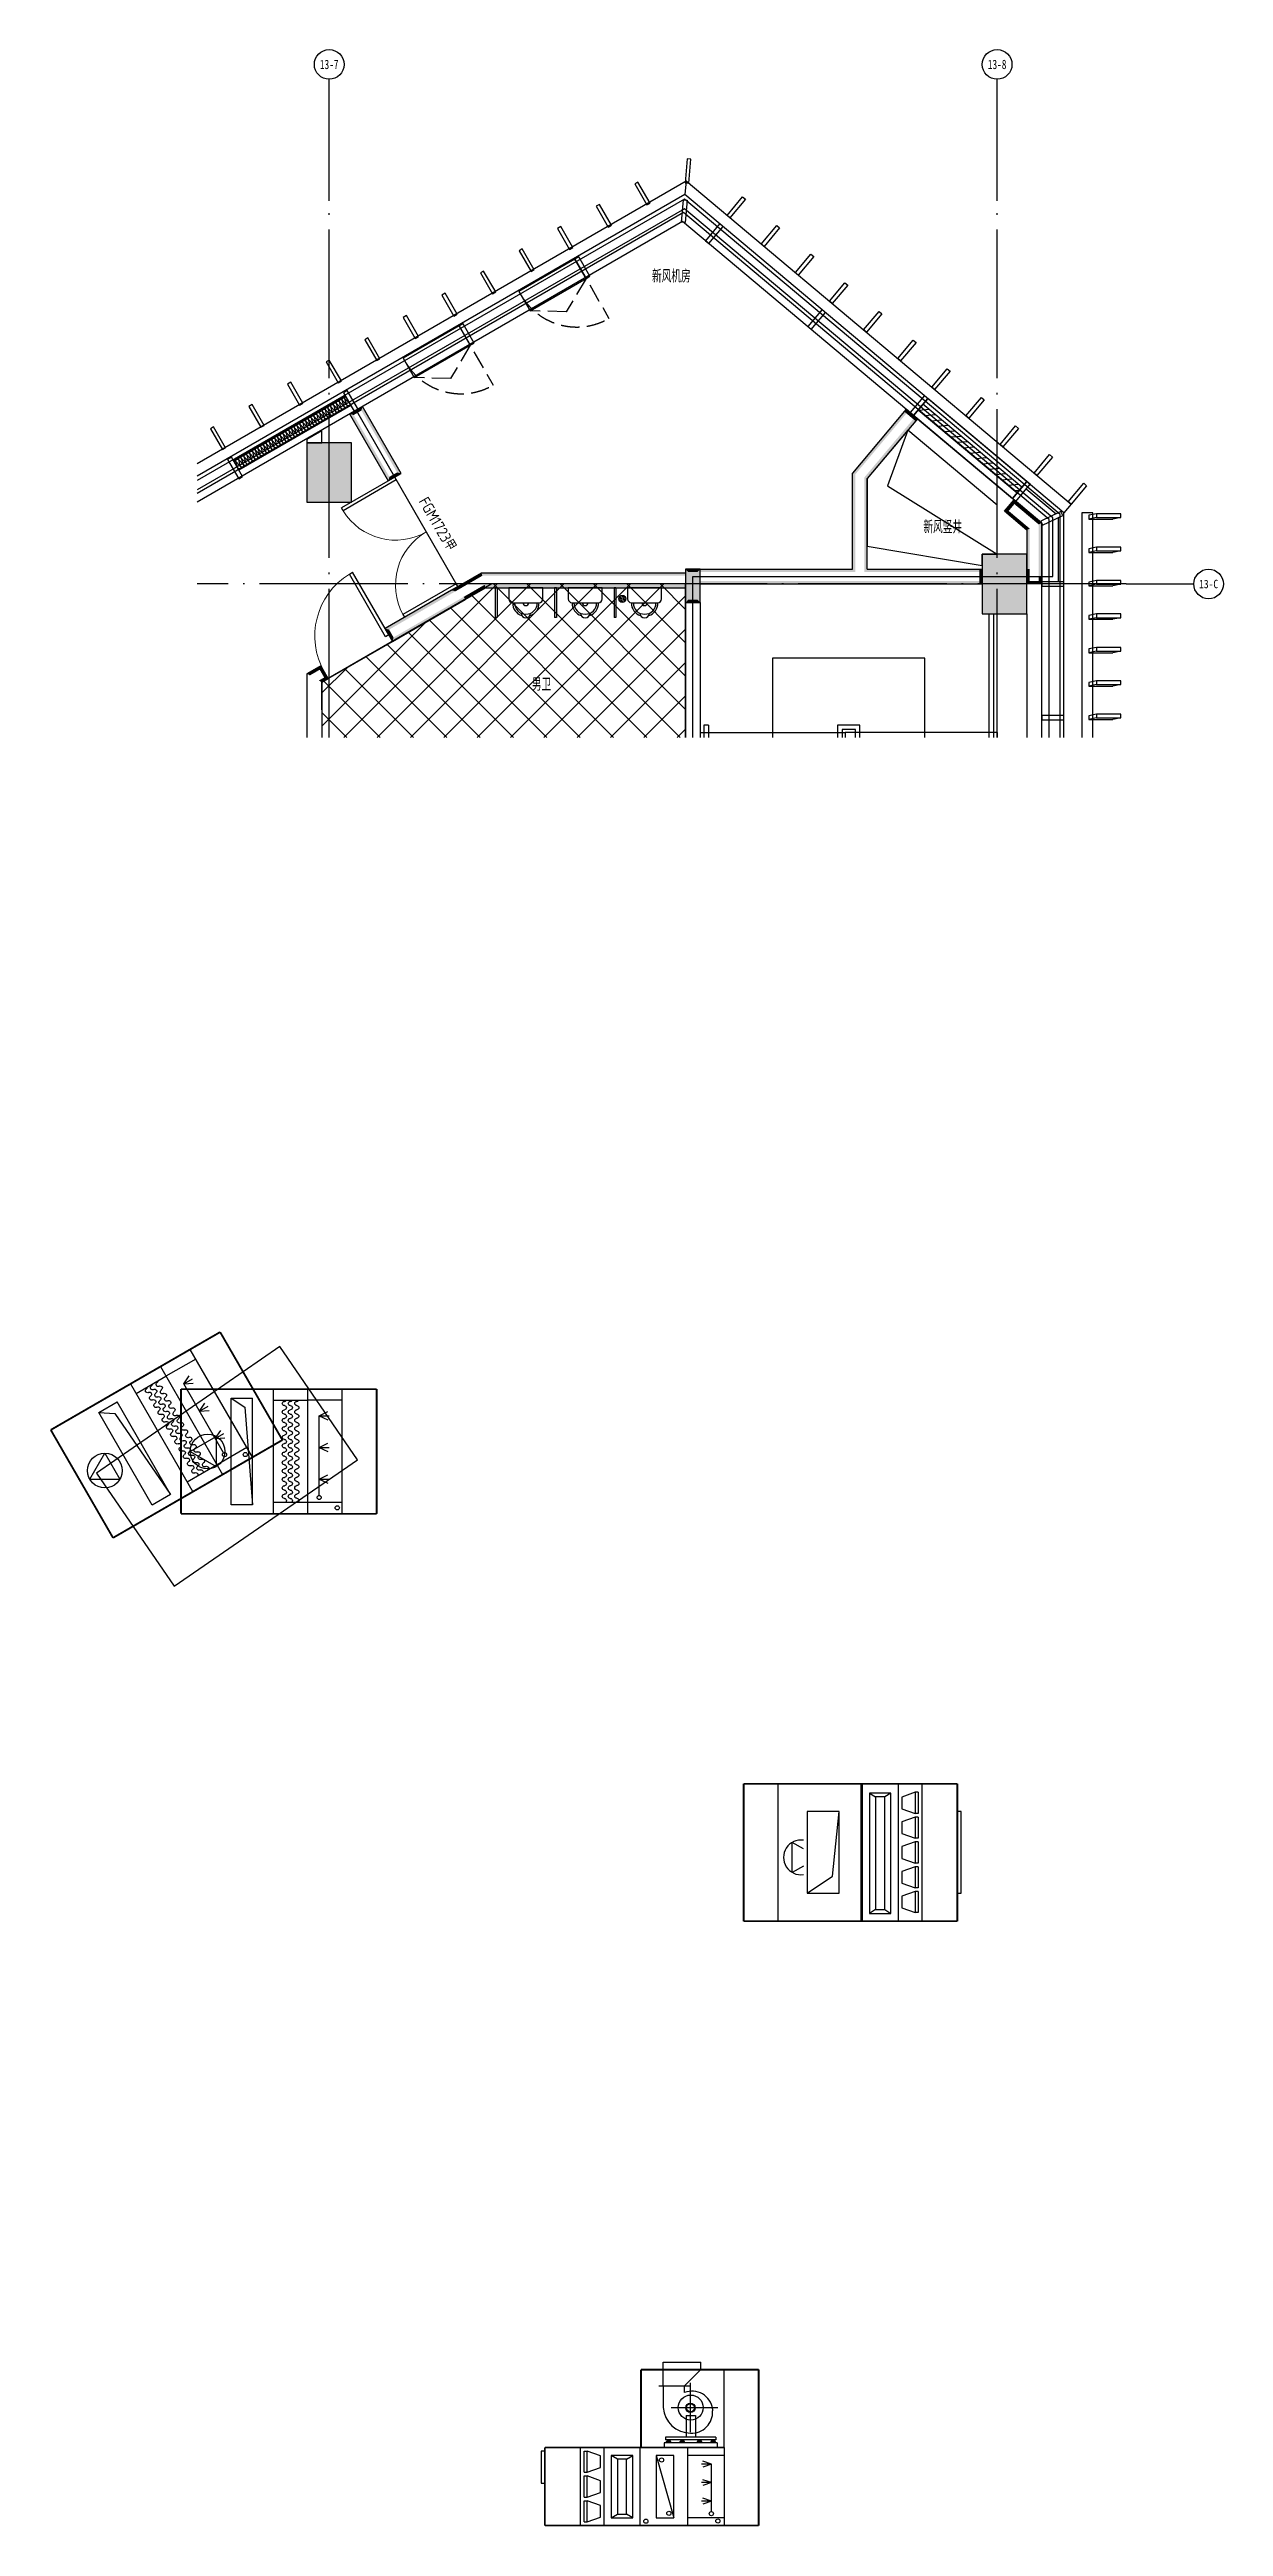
# Model space of a CAD drawing. Extents: x -777745 to 647905, y -207485 to 303235.
# Drawn here: x -269235 to -253417, y 131209 to 164563 of the extents above; entities that cross this region are included whole.
import ezdxf
from ezdxf.enums import TextEntityAlignment as Align

# ---------------------------------------------------------------- set-up
doc = ezdxf.new("R2010")
doc.units = 0
doc.header["$LTSCALE"] = 1000
doc.linetypes.add('13#楼幕墙$0$DASH', pattern=[0.35, 0.25, -0.1])
doc.linetypes.add('DOTE', pattern=[2.42, 2, -0.2, 0.02, -0.2])
doc.layers.get('0').update_dxf_attribs({"linetype": 'CONTINUOUS'})
doc.layers.get('Defpoints').update_dxf_attribs({"linetype": 'CONTINUOUS'})
for name, color, linetype in [('00-防烟分区', 4, 'CONTINUOUS'), ('01-标注_轴线坐标', 132, 'CONTINUOUS'), ('02-TEXT_标注', 130, 'CONTINUOUS'), ('02-TEXT_轴号', 7, 'CONTINUOUS'), ('13#楼幕墙$0$A-C_幕墙龙骨', 133, 'CONTINUOUS'), ('13#楼幕墙$0$A-C_玻璃幕墙', 140, 'CONTINUOUS'), ('13#楼幕墙$0$A-C_窗', 140, 'CONTINUOUS'), ('13#楼幕墙$0$A-TECH_结构', 21, 'CONTINUOUS'), ('13#楼幕墙$0$A-金属背板', 30, 'CONTINUOUS'), ('13#楼幕墙$0$D-铝板', 181, 'CONTINUOUS'), ('A-C_门', 150, 'CONTINUOUS'), ('A-E_栏杆', 232, 'CONTINUOUS'), ('A-E_电梯', 171, 'CONTINUOUS'), ('A-I_卫-洁具', 241, 'CONTINUOUS'), ('A-I_卫-隔断', 214, 'CONTINUOUS'), ('A-TECH_水', 3, 'CONTINUOUS'), ('A-TECH_结构', 21, 'CONTINUOUS'), ('A_AXIS-轴线', 36, 'DOTE'), ('A_STR-砌块墙', 121, 'CONTINUOUS'), ('A_STR-砼柱', 51, 'CONTINUOUS'), ('ACS_100', 2, 'CONTINUOUS'), ('ACS_KT_FM', 3, 'CONTINUOUS'), ('ACS_SFG_FM', 3, 'CONTINUOUS'), ('ACS_空调机组', 2, 'CONTINUOUS'), ('AXIS_TEXT', 7, 'CONTINUOUS'), ('DIM_SYMB', 3, 'CONTINUOUS'), ('DOOR_FIRE', 220, 'CONTINUOUS'), ('DOOR_FIRE_TEXT', 7, 'CONTINUOUS'), ('PUB_HATCH', 8, 'CONTINUOUS'), ('PUB_WALL', 9, 'CONTINUOUS')]:
    doc.layers.add(name, color=color, linetype=linetype)
doc.layers.add('000套内', color=226, linetype='CONTINUOUS', lineweight=30, plot=False)
doc.layers.add('04-不打印_辅助线', color=165, linetype='CONTINUOUS', plot=False)
doc.styles.add('_TCH_AXIS', font='STXIHEI.TTF', dxfattribs={"width": 0.75})
doc.styles.add('COMPLEX', font='COMPLEX')
doc.styles.get("Standard").update_dxf_attribs({"font": 'ros.shx', "width": 0.8, "bigfont": 'jd.shx'})
doc.styles.add('图框-A1$0$Standard', font='gbenor.shx', dxfattribs={"bigfont": 'gbcbig.shx'})

msp = doc.modelspace()

# ---------------------------------------------------------------- texts
at = {"layer": '02-TEXT_标注', "width": 0.75}
for s, p in [('新风机房', (-261117.1, 161424.3)), ('新风竖井', (-257460.6, 158047.5)), ('男卫', (-262736, 155927.9))]:
    msp.add_text(s, height=173.64, dxfattribs=at).set_placement(p)
at = {"layer": 'DOOR_FIRE_TEXT', "style": '图框-A1$0$Standard'}
for s, p in [('FGM1723', (-264267.3, 158480.1)), ('甲', (-263935.8, 157913.8))]:
    msp.add_text(s, height=150, rotation=300, dxfattribs=at).set_placement(p)

# ---------------------------------------------------------------- blocks, each defined once
blk = doc.blocks.new('jrg')
for centre, radius, start, end in [((-1.87, 0), 0.375, 0, 180), ((-1.12, 0), 0.375, 180, 0), ((-0.37, 0), 0.375, 0, 180), ((0.39, 0.02), 0.393, 182.6822, 357.3178), ((1.16, 0), 0.375, 0, 180), ((1.92, 0.01), 0.38, 180.8965, 359.1035)]:
    blk.add_arc(centre, radius, start, end)
blk = doc.blocks.new('A$C51CF7566')
at = {"layer": 'ACS_KT_FM', "color": 8}
for centre, end in [((1392, -137), 332.1155), ((1472, -137), 332.1155), ((1560, -136), 329.5438)]:
    blk.add_arc(centre, 28.1, 270, end, dxfattribs=at)
at = {"layer": 'ACS_空调机组', "color": 2}
for p, q in [((1240, 0), (1240, -1678)), ((1705, 0), (1705, -1678)), ((2170, -1678), (2170, 0)), ((2635, 0), (2635, -1678))]:
    blk.add_line(p, q, dxfattribs=at)
at = {"layer": 'ACS_空调机组', "color": 8}
for p, q in [((676, -1558), (676, -120)), ((676, -120), (962, -120)), ((676, -120), (858, -242)), ((858, -242), (962, -1558)), ((962, -1558), (962, -120)), ((1240, -150), (1705, -150)), ((2170, -150), (1705, -150)), ((1861, -358), (1978, -301)), ((124, -839), (475, -637)), ((475, -637), (475, -1041)), ((1861, -358), (1978, -415)), ((1861, -358), (1996, -358)), ((1861, -1430), (1861, -358)), ((124, -839), (475, -1041)), ((1861, -784), (1978, -727)), ((1861, -784), (1978, -841)), ((1861, -784), (1996, -784)), ((1861, -1210), (1978, -1153)), ((1861, -1210), (1996, -1210)), ((1861, -1210), (1978, -1267)), ((962, -1558), (676, -1558)), ((1705, -1528), (1240, -1528)), ((2170, -1528), (1705, -1528))]:
    blk.add_line(p, q, dxfattribs=at)
at = {"layer": 'ACS_空调机组', "color": 2, "const_width": 25}
for points in [[(0, -1678), (0, 0)], [(0, 0), (2635, 0)], [(2635, -1678), (2635, 0)], [(2635, -1678), (0, -1678)]]:
    blk.add_lwpolyline(points, dxfattribs=at)
at = {"layer": 'ACS_空调机组', "color": 8}
for centre, radius in [((358, -839), 234), ((1861, -1459), 28.4), ((2105, -1598), 28.4)]:
    blk.add_circle(centre, radius, dxfattribs=at)
at = {"layer": 'ACS_KT_FM', "color": 8, "xscale": -75, "yscale": 75, "zscale": 75, "rotation": 270}
for p in [(1392, -337), (1472, -337), (1560, -336), (1392, -678), (1472, -678), (1560, -677), (1392, -1019), (1472, -1019), (1560, -1018), (1392, -1360), (1472, -1360), (1560, -1358)]:
    blk.add_blockref('jrg', p, dxfattribs=at)
blk = doc.blocks.new('pm')
at = {"layer": 'ACS_100'}
for p, q in [((2415, 1850), (2415, 0)), ((0, 1475), (-50, 1475)), ((-50, 1475), (-50, 375)), ((-50, 375), (0, 375))]:
    blk.add_line(p, q, dxfattribs=at)
blk.add_lwpolyline([(0, 1850), (0, 0)], dxfattribs=at)
at = {"layer": 'ACS_空调机组', "color": 2}
for p, q in [((480, 0), (480, 1850)), ((480, 0), (480, 1850)), ((800, 0), (800, 1850)), ((1280, 1850), (1280, 0))]:
    blk.add_line(p, q, dxfattribs=at)
at = {"layer": 'ACS_空调机组', "color": 8}
for p, q in [((530, 1735), (568, 1735)), ((530, 1451), (530, 1735)), ((750, 1672), (568, 1735)), ((568, 1451), (568, 1735)), ((750, 1514), (750, 1672)), ((979, 1695), (895, 1745)), ((1185, 1745), (895, 1745)), ((895, 1745), (895, 125)), ((1101, 1695), (979, 1695)), ((979, 1695), (979, 175)), ((1101, 1695), (1185, 1745)), ((1101, 175), (1101, 1695)), ((1185, 125), (1185, 1745)), ((530, 1451), (568, 1451)), ((530, 1117), (530, 1401)), ((530, 1401), (568, 1401)), ((568, 1451), (750, 1514)), ((568, 1117), (568, 1401)), ((750, 1338), (568, 1401)), ((750, 1180), (750, 1338)), ((2025, 1475), (1684, 1246)), ((530, 1117), (568, 1117)), ((530, 1067), (568, 1067)), ((530, 783), (530, 1067)), ((568, 1117), (750, 1180)), ((750, 1004), (568, 1067)), ((568, 783), (568, 1067)), ((750, 846), (750, 1004)), ((1684, 1246), (1595, 375)), ((2075, 1108), (2224, 1194)), ((2224, 1194), (2224, 789)), ((530, 783), (568, 783)), ((530, 449), (530, 733)), ((530, 733), (568, 733)), ((568, 783), (750, 846)), ((568, 449), (568, 733)), ((750, 670), (568, 733)), ((750, 512), (750, 670)), ((2075, 875), (2224, 789)), ((530, 449), (568, 449)), ((530, 399), (568, 399)), ((530, 115), (530, 399)), ((568, 449), (750, 512)), ((750, 336), (568, 399)), ((568, 115), (568, 399)), ((750, 178), (750, 336)), ((530, 115), (568, 115)), ((568, 115), (750, 178)), ((895, 125), (979, 175)), ((895, 125), (1185, 125)), ((979, 175), (1101, 175)), ((1185, 125), (1101, 175))]:
    blk.add_line(p, q, dxfattribs=at)
at = {"layer": 'ACS_空调机组', "color": 2, "const_width": 25}
for points in [[(0, 0), (0, 1850)], [(0, 1850), (2880, 1850)], [(1295, 0), (1295, 1850)], [(2880, 0), (2880, 1850)], [(2880, 0), (0, 0)]]:
    blk.add_lwpolyline(points, dxfattribs=at)
at = {"layer": 'ACS_空调机组', "color": 8}
blk.add_lwpolyline([(2025, 375), (2025, 1475), (1595, 1475), (1595, 375)], close=True, dxfattribs=at)
blk.add_arc((2108, 991), 234, 261.9986, 98.0014, dxfattribs=at)
blk = doc.blocks.new('A-toilet-F2$0$A-toilet-F3$0$xb')
for p, q in [((-229, 152), (-229, 0)), ((-229, 0), (229, 0)), ((178, 203), (-178, 203)), ((229, 0), (229, 152))]:
    blk.add_line(p, q)
for centre, radius, start, end in [((-6, 210), 172, 106.6069, 182.1211), ((-6, 210), 146, 87.8789, 182.1211), ((0, 343), 63.5, 1.0707, 178.9293), ((6, 210), 146, 357.8789, 92.1211), ((6, 210), 172, 357.8789, 73.3931), ((-178, 152), 50.8, 90, 180), ((0, 203), 38.1, 0, 180), ((178, 152), 50.8, 0, 90)]:
    blk.add_arc(centre, radius, start, end)
blk = doc.blocks.new('13#楼幕墙$0$A$C7A413A1D')
blk.add_lwpolyline([(-70, -300), (-10, -300), (-10, 0), (-70, 0)], close=True)
blk = doc.blocks.new('*U68')
h = blk.add_hatch()
h.set_pattern_fill('ANSI31', color=256, scale=50)
h.set_pattern_definition([(45, (-56212.376, 120006.8), (-56.1266, 56.1266), [])])
h.paths.add_polyline_path([(-1740, 100), (0, 100), (0, 200), (-1740, 200)])
for points in [[(-1740, 0), (0, 0), (0, 300), (-1740, 300)], [(-1740, 100), (0, 100), (0, 200), (-1740, 200)]]:
    blk.add_lwpolyline(points, close=True)
blk = doc.blocks.new('13#楼幕墙$0$A$C2B4E24BF')
at = {"linetype": '13#楼幕墙$0$DASH'}
for points in [[(5, 50), (5, 920)], [(5, 300), (460, 557), (875, 300)]]:
    blk.add_lwpolyline(points, dxfattribs=at)
blk.add_lwpolyline([(5, 0), (875, 0), (875, 300), (5, 300)], close=True)
blk.add_arc((5, 50), 870, 0, 90, dxfattribs=at)
blk = doc.blocks.new('13#楼幕墙$0$llllei')
for p, q in [((325, 50), (0, 50)), ((0, 50), (0, 0)), ((0, 0), (325, 0)), ((325, 0), (325, 50))]:
    blk.add_line(p, q)
for points in [[(0, 50), (-105, 29)], [(-105, 29), (-105, -21)], [(0, 0), (-105, -21)], [(325, 0), (220, -21)], [(-105, -21), (220, -21)]]:
    blk.add_lwpolyline(points)
blk = doc.blocks.new('13#楼幕墙$0$eeeessew')
blk.add_lwpolyline([(50, 0), (0, 0), (0, 325), (50, 325)], close=True)
blk = doc.blocks.new('13#楼幕墙$0$ccdididi')
blk.add_lwpolyline([(50, 325), (0, 325), (0, 0), (50, 0)], close=True)
blk = doc.blocks.new('13#楼幕墙$0$$LinePat$岩棉板')
at = {"color": 0}
for p, q in [((0, -17), (12, -67)), ((12, -67), (24, -17))]:
    blk.add_line(p, q, dxfattribs=at)
for centre, start, end in [((12, -17), 0, 180), ((0, -67), 270, 0), ((24, -67), 180, 270)]:
    blk.add_arc(centre, 12, start, end, dxfattribs=at)
at = {"layer": 'Defpoints'}
blk.add_point((0, 0), dxfattribs=at)
at = {"layer": 'Defpoints', "color": 0}
blk.add_point((24, -84), dxfattribs=at)
blk = doc.blocks.new('*U69')
blk.add_lwpolyline([(1740, 0), (0, 0), (0, 150), (1740, 150)], close=True)
at = {"color": 8, "xscale": -1.812499998489748, "yscale": 1.782568518697715, "zscale": 1.782568518697715, "rotation": 180}
for p in [(0, 0), (43.5, 0), (87, 0), (130.5, 0), (174, 0), (217.5, 0), (261, 0), (304.5, 0), (348, 0), (391.5, 0), (435, 0), (478.5, 0), (522, 0), (565.5, 0), (609, 0), (652.5, 0), (696, 0), (739.5, 0), (783, 0), (826.5, 0), (870, 0), (913.5, 0), (957, 0), (1000.5, 0), (1044, 0), (1087.5, 0), (1131, 0), (1174.5, 0), (1218, 0), (1261.5, 0), (1305, 0), (1348.5, 0), (1392, 0), (1435.5, 0), (1479, 0), (1522.5, 0), (1566, 0), (1609.5, 0), (1653, 0), (1696.5, 0)]:
    blk.add_blockref('13#楼幕墙$0$$LinePat$岩棉板', p, dxfattribs=at)
blk = doc.blocks.new('_AXISO')
blk.add_circle((0, 0), 0.5)
at = {"layer": 'AXIS_TEXT', "style": 'COMPLEX', "width": 1.041667}
blk.add_attdef('A', text='', height=0.56, dxfattribs=at).set_placement((-0.25, -0.28), (0.25, -0.28), align=Align.FIT)
blk = doc.blocks.new('$DorLib2D$00000002')
for p, q in [((-0.5, 0), (-0.5, 0.4875)), ((-0.475, 0.4875), (-0.5, 0.4875)), ((-0.475, 0), (-0.475, 0.4875)), ((0.475, 0), (0.475, 0.4875)), ((0.475, 0.4875), (0.5, 0.4875)), ((0.5, 0), (0.5, 0.4875)), ((-0.5, 0), (-0.475, 0)), ((0.5, 0), (0.475, 0))]:
    blk.add_line(p, q)
at = {"lineweight": 13}
for centre, start, end in [((-0.4875, 0), 0, 88.53072), ((0.4875, 0), 91.46928, 180)]:
    blk.add_arc(centre, 0.4875, start, end, dxfattribs=at)
blk = doc.blocks.new('_FZH')
blk.add_lwpolyline([(-0.5, -0.5), (0.5, -0.5), (0.5, 0.5), (-0.5, 0.5)], close=True)
at = {"layer": 'PUB_HATCH'}
blk.add_solid([(-0.5, -0.5), (0.5, -0.5), (-0.5, 0.5), (0.5, 0.5)], dxfattribs=at)
blk = doc.blocks.new('$TwtSys$00000141')
for p, q in [((-94, 8), (-10, 92)), ((-94, 8), (-10, 92)), ((-87, -35), (35, 87)), ((-87, -35), (35, 87)), ((-66, -66), (66, 66)), ((-66, -66), (66, 66)), ((-32, -87), (88, 33)), ((-32, -87), (88, 33)), ((11, -92), (92, -11)), ((11, -92), (92, -11))]:
    blk.add_line(p, q)
blk.add_circle((0, 0), 94)
blk.add_circle((0, 0), 94)

# ---------------------------------------------------------------- hatches: boundary and pattern name
at = {"layer": '04-不打印_辅助线'}
h = msp.add_hatch(dxfattribs=at)
h.set_pattern_fill('ANSI37', color=256, scale=200)
h.set_pattern_definition([(45, (-313966.6, 76966.03), (-224.5064, 224.5064), []), (135, (-313966.6, 76966.03), (-224.5064, -224.5064), [])])
edge = h.paths.add_edge_path()
edge.add_line((-260666.6, 155299.3), (-260666.6, 157366))
edge.add_line((-260666.6, 157366), (-263274.5, 157366))
edge.add_line((-263274.5, 157366), (-265566.6, 156042.7))
edge.add_line((-265566.6, 156042.7), (-265566.6, 155299.3))
at = {"layer": 'PUB_WALL'}
for points in [[(-265018.1, 159756.2), (-265191.3, 159656.2), (-265136.6, 159641.6), (-265032.7, 159701.6)], [(-265191.3, 159656.2), (-264670.4, 158754), (-264655.8, 158808.7), (-265136.6, 159641.6)], [(-264497.2, 158854), (-265018.1, 159756.2), (-265032.7, 159701.6), (-264551.8, 158868.7)], [(-257694.1, 159719.5), (-258416.6, 158858.4), (-258376.6, 158843.8), (-257663.4, 159693.8)], [(-257540.9, 159590.9), (-258216.6, 158785.6), (-258256.6, 158800.1), (-257571.5, 159616.6)], [(-257540.9, 159590.9), (-257694.1, 159719.5), (-257719.8, 159688.8), (-257566.6, 159560.3)], [(-265166.6, 159266), (-265766.6, 159266), (-265726.6, 159226), (-265206.6, 159226)], [(-265766.6, 159266), (-265766.6, 158466), (-265726.6, 158506), (-265726.6, 159226)], [(-265166.6, 158466), (-265166.6, 159266), (-265206.6, 159226), (-265206.6, 158506)], [(-264670.4, 158754), (-264497.2, 158854), (-264551.8, 158868.7), (-264655.8, 158808.7)], [(-258416.6, 157566), (-258416.6, 158858.4), (-258376.6, 158843.8), (-258376.6, 157526)], [(-258216.6, 157566), (-258216.6, 158785.6), (-258256.6, 158800.1), (-258256.6, 157526)], [(-265766.6, 158466), (-265166.6, 158466), (-265206.6, 158506), (-265726.6, 158506)], [(-256367.1, 158345), (-256238.6, 158498.2), (-256207.9, 158472.5), (-256336.5, 158319.3)], [(-255866.6, 158186.1), (-256238.6, 158498.2), (-256264.3, 158467.5), (-255906.6, 158167.4)], [(-256066.6, 158092.8), (-256367.1, 158345), (-256341.4, 158375.6), (-256026.6, 158111.5)], [(-256066.6, 158092.8), (-256066.6, 157566), (-256026.6, 157526), (-256026.6, 158111.5)], [(-255866.6, 158186.1), (-255866.6, 157466), (-255906.6, 157466), (-255906.6, 158167.4)], [(-256066.6, 157766), (-256666.6, 157766), (-256626.6, 157726), (-256106.6, 157726)], [(-256666.6, 157766), (-256666.6, 156966), (-256626.6, 157006), (-256626.6, 157726)], [(-256066.6, 156966), (-256066.6, 157766), (-256106.6, 157726), (-256106.6, 157006)], [(-263647.2, 157381.8), (-263414.7, 157516), (-263404, 157476), (-263661.8, 157327.1)], [(-260666.6, 157476), (-260666.6, 157516), (-263414.7, 157516), (-263404, 157476)], [(-260466.6, 157566), (-260666.6, 157566), (-260626.6, 157526), (-260506.6, 157526)], [(-260666.6, 157566), (-260666.6, 157116), (-260626.6, 157156), (-260626.6, 157526)], [(-260466.6, 157116), (-260466.6, 157566), (-260506.6, 157526), (-260506.6, 157156)], [(-260466.6, 157566), (-260466.6, 157526), (-258376.6, 157526), (-258416.6, 157566)], [(-258216.6, 157566), (-258256.6, 157526), (-256666.6, 157526), (-256666.6, 157566)], [(-256666.6, 157566), (-256706.6, 157566), (-256706.6, 157366), (-256666.6, 157366)], [(-256066.6, 157566), (-256066.6, 157526), (-256026.6, 157526)], [(-256066.6, 157566), (-256066.6, 157366), (-256026.6, 157366), (-256026.6, 157566)], [(-255866.6, 157466), (-255866.6, 157366), (-255906.6, 157366), (-255906.6, 157466)], [(-263820.4, 157281.8), (-264714, 156765.9), (-264659.3, 156751.2), (-263765.8, 157267.1)], [(-264614, 156592.7), (-263633.8, 157158.6), (-263653.8, 157193.2), (-264599.3, 156647.3)], [(-263820.4, 157281.8), (-263647.2, 157381.8), (-263661.8, 157327.1), (-263765.8, 157267.1)], [(-263633.8, 157158.6), (-263361.1, 157316), (-263371.8, 157356), (-263653.8, 157193.2)], [(-260666.6, 157316), (-260666.6, 157356), (-263371.8, 157356), (-263361.1, 157316)], [(-260666.6, 157116), (-260466.6, 157116), (-260506.6, 157156), (-260626.6, 157156)], [(-260466.6, 157406), (-260466.6, 157366), (-258316.6, 157366), (-258316.6, 157406)], [(-258316.6, 157366), (-256666.6, 157366), (-256666.6, 157406), (-258316.6, 157406)], [(-256066.6, 157366), (-256066.6, 157366), (-256026.6, 157366), (-256026.6, 157406)], [(-255866.6, 157366), (-256066.6, 157366), (-256066.6, 157406), (-255866.6, 157406)], [(-256066.6, 157366), (-256026.6, 157406), (-256066.6, 157406)], [(-264714, 156765.9), (-264614, 156592.7), (-264599.3, 156647.3), (-264659.3, 156751.2)], [(-256666.6, 156966), (-256066.6, 156966), (-256106.6, 157006), (-256626.6, 157006)], [(-265580, 156265.9), (-265766.6, 156158.1), (-265726.6, 156135.1), (-265594.6, 156211.2)], [(-265566.6, 156042.7), (-265480, 156092.7), (-265534.6, 156107.3), (-265606.6, 156065.8)], [(-265480, 156092.7), (-265580, 156265.9), (-265594.6, 156211.2), (-265534.6, 156107.3)]]:
    msp.add_hatch(color=256, dxfattribs=at).paths.add_polyline_path(points)

# ---------------------------------------------------------------- linework, layer by layer
for p, q in [((-265194.8, 157498.7), (-265151.5, 157523.7)), ((-264707.3, 156654.3), (-265194.8, 157498.7)), ((-264664, 156679.3), (-265151.5, 157523.7)), ((-264664, 156679.3), (-264707.3, 156654.3))]:
    msp.add_line(p, q)
msp.add_lwpolyline([(-265099.5, 159697.4), (-263734.8, 157329.1)])
at = {"color": 1}
msp.add_lwpolyline([(-265566.6, 155671.2), (-265566.6, 156042.6)], dxfattribs=at)
at = {"lineweight": 13}
msp.add_arc((-264685.6, 156666.8), 975, 121.46928, 210, dxfattribs=at)
at = {"layer": '00-防烟分区'}
msp.add_lwpolyline([(-265084.1, 145573.5), (-266133.8, 147096.8), (-268604.1, 145394.5), (-267554.3, 143871.2), (-265084.1, 145573.5)], dxfattribs=at)
at = {"layer": '000套内'}
for p, q in [((-260677.6, 162418.7), (-267246.2, 158633.4)), ((-255716.6, 158256.1), (-260677.6, 162418.7)), ((-255716.6, 157466), (-255716.6, 158256.1)), ((-260566.6, 155299.3), (-260566.6, 157466)), ((-260566.6, 157466), (-255716.6, 157466))]:
    msp.add_line(p, q, dxfattribs=at)
at = {"layer": '01-标注_轴线坐标'}
for p, q in [((-265466.6, 162524.7), (-265466.6, 164162.9)), ((-256466.6, 162524.7), (-256466.6, 164162.9)), ((-254726.2, 157366), (-253816.9, 157366))]:
    msp.add_line(p, q, dxfattribs=at)
at = {"layer": '04-不打印_辅助线'}
msp.add_lwpolyline([(-260666.6, 155299.3), (-260666.6, 157366), (-263274.5, 157366), (-265566.6, 156042.7), (-265566.6, 155299.3)], dxfattribs=at)
at = {"layer": '13#楼幕墙$0$A-C_幕墙龙骨'}
msp.add_lwpolyline([(-260668.8, 162234.1), (-260718.6, 162238.5), (-260692.2, 162537.3), (-260642.4, 162532.9)], close=True, dxfattribs=at)
at = {"layer": '13#楼幕墙$0$A-C_玻璃幕墙'}
for p, q in [((-260673.4, 162611), (-267246.2, 158816.2)), ((-260678.7, 162550.2), (-267246.2, 158758.5)), ((-255616.6, 158302.6), (-260678.7, 162550.2)), ((-255566.6, 158325.9), (-260673.4, 162611)), ((-260694.7, 162367.8), (-267246.2, 158585.3)), ((-255766.6, 158232.7), (-260694.7, 162367.8)), ((-255766.6, 155299.3), (-255766.6, 158232.7)), ((-255616.6, 155299.3), (-255616.6, 158302.6)), ((-255566.6, 155299.3), (-255566.6, 158325.9)), ((-255176.6, 157906), (-255176.6, 158194.5))]:
    msp.add_line(p, q, dxfattribs=at)
at = {"layer": '13#楼幕墙$0$A-TECH_结构'}
msp.add_lwpolyline([(-255866.6, 155299.3), (-255866.6, 158186), (-260705.3, 162246.2), (-267246.2, 158469.8)], dxfattribs=at)
at = {"layer": '13#楼幕墙$0$A-金属背板'}
for p, q in [((-256074.2, 158647.4), (-255673.6, 158311.3)), ((-255646.6, 158257.7), (-255646.6, 157396))]:
    msp.add_line(p, q, dxfattribs=at)
at = {"layer": '13#楼幕墙$0$D-铝板'}
for points in [[(-267246.2, 158989.4), (-260657.4, 162793.5), (-260673.4, 162611), (-267246.2, 158816.2)], [(-260657.4, 162793.5), (-255470.2, 158440.8), (-255566.6, 158325.9), (-260673.4, 162611)], [(-255176.6, 155299.3), (-255176.6, 158325.9), (-255326.6, 158325.9), (-255326.6, 155299.3)]]:
    msp.add_lwpolyline(points, dxfattribs=at)
at = {"layer": 'A-C_门'}
msp.add_line((-265480, 156092.7), (-264614, 156592.7), dxfattribs=at)
at = {"layer": 'A-E_栏杆'}
for p, q in [((-256576.6, 156966), (-256576.6, 155299.3)), ((-256516.6, 156966), (-256516.6, 155299.3)), ((-260416.6, 155466), (-260416.6, 155299.3)), ((-260356.6, 155466), (-260416.6, 155466)), ((-260356.6, 155466), (-260356.6, 155299.3)), ((-258616.6, 155466), (-258616.6, 155299.3)), ((-258316.6, 155466), (-258616.6, 155466)), ((-258316.6, 155299.3), (-258316.6, 155466)), ((-258556.6, 155406), (-258556.6, 155299.3)), ((-258376.6, 155406), (-258556.6, 155406)), ((-258376.6, 155299.3), (-258376.6, 155406))]:
    msp.add_line(p, q, dxfattribs=at)
at = {"layer": 'A-E_电梯'}
for p, q in [((-256066.6, 156966), (-256066.6, 155299.3)), ((-260466.6, 155366), (-258516.6, 155366)), ((-258516.6, 155366), (-258516.6, 155299.3)), ((-256466.6, 155366), (-258516.6, 155366)), ((-256466.6, 155366), (-256466.6, 155299.3))]:
    msp.add_line(p, q, dxfattribs=at)
msp.add_lwpolyline([(-256066.6, 156966), (-256066.6, 155299.3)], dxfattribs=at)
at = {"layer": 'A-I_卫-隔断'}
for p, q in [((-263229.1, 157316), (-263229.1, 156916)), ((-263204.1, 157316), (-263229.1, 157316)), ((-263204.1, 157316), (-263204.1, 156916)), ((-262429.1, 157316), (-262429.1, 156916)), ((-262404.1, 157316), (-262429.1, 157316)), ((-262404.1, 157316), (-262404.1, 156916)), ((-261629.1, 157316), (-261629.1, 156916)), ((-261604.1, 157316), (-261629.1, 157316)), ((-261604.1, 157316), (-261604.1, 156916)), ((-263204.1, 156916), (-263229.1, 156916)), ((-262404.1, 156916), (-262429.1, 156916)), ((-261604.1, 156916), (-261629.1, 156916))]:
    msp.add_line(p, q, dxfattribs=at)
at = {"layer": 'A-TECH_结构'}
for p, q in [((-260705.3, 162246.2), (-267246.2, 158469.8)), ((-255866.6, 158186), (-260705.3, 162246.2)), ((-255866.6, 155299.3), (-255866.6, 158186))]:
    msp.add_line(p, q, dxfattribs=at)
at = {"layer": 'A_AXIS-轴线', "linetype": 'DOTE'}
for p, q in [((-265466.6, 155299.3), (-265466.6, 162524.7)), ((-256466.6, 155299.3), (-256466.6, 162524.7)), ((-254726.2, 157366), (-267246.2, 157366))]:
    msp.add_line(p, q, dxfattribs=at)
at = {"layer": 'A_STR-砌块墙'}
for p, q in [((-265018.1, 159756.2), (-265191.3, 159656.2)), ((-265191.3, 159656.2), (-264670.4, 158754)), ((-264497.2, 158854), (-265018.1, 159756.2)), ((-257694.1, 159719.5), (-258416.6, 158858.4)), ((-257540.9, 159590.9), (-258216.6, 158785.6)), ((-257540.9, 159590.9), (-257694.1, 159719.5)), ((-264670.4, 158754), (-264497.2, 158854)), ((-258416.6, 157566), (-258416.6, 158858.4)), ((-258216.6, 157566), (-258216.6, 158785.6)), ((-256367.1, 158345), (-256238.6, 158498.2)), ((-255866.6, 158186.1), (-256238.6, 158498.2)), ((-256066.6, 158092.8), (-256367.1, 158345)), ((-255866.6, 158186.1), (-255866.6, 157466)), ((-256066.6, 158092.8), (-256066.6, 157566)), ((-263647.2, 157381.8), (-263414.7, 157516)), ((-263414.7, 157516), (-260666.6, 157516)), ((-260466.6, 157566), (-258416.6, 157566)), ((-258216.6, 157566), (-256666.6, 157566)), ((-255866.6, 157466), (-255866.6, 157366)), ((-263820.4, 157281.8), (-264714, 156765.9)), ((-264614, 156592.7), (-263633.8, 157158.6)), ((-263820.4, 157281.8), (-263647.2, 157381.8)), ((-263633.8, 157158.6), (-263361.1, 157316)), ((-263361.1, 157316), (-260666.6, 157316)), ((-260666.6, 157116), (-260666.6, 155299.3)), ((-260466.6, 157366), (-258316.6, 157366)), ((-260466.6, 157116), (-260466.6, 155299.3)), ((-258316.6, 157366), (-256666.6, 157366)), ((-255866.6, 157366), (-256066.6, 157366)), ((-264714, 156765.9), (-264614, 156592.7)), ((-265580, 156265.9), (-265766.6, 156158.1)), ((-265766.6, 156158.1), (-265766.6, 155299.3)), ((-265480, 156092.7), (-265580, 156265.9)), ((-265566.6, 156042.7), (-265480, 156092.7)), ((-265566.6, 156042.7), (-265566.6, 155299.3))]:
    msp.add_line(p, q, dxfattribs=at)
msp.add_lwpolyline([(-265566.6, 159428.2), (-265766.6, 159312.9), (-265766.6, 159266), (-265566.6, 159266), (-265566.6, 159428.2)], dxfattribs=at)
at = {"layer": 'ACS_100'}
for q in [(-260145.6, 133321.6), (-260145.6, 131221.6)]:
    msp.add_line((-260145.6, 132271.6), q, dxfattribs=at)
at = {"layer": 'ACS_SFG_FM', "color": 8}
msp.add_line((-261010.1, 133101.6), (-260623.7, 133101.6), dxfattribs=at)
at = {"layer": 'ACS_空调机组', "color": 2}
for p, q in [((-260965.6, 133321.6), (-260965.6, 133421.6)), ((-260965.6, 133421.6), (-260458.6, 133421.6)), ((-260458.6, 133321.6), (-260458.6, 133421.6)), ((-259680.6, 133321.6), (-259680.6, 132271.6)), ((-262560.6, 132221.6), (-262610.6, 132221.6)), ((-262610.6, 132221.6), (-262610.6, 131791.6)), ((-262560.6, 132271.6), (-262560.6, 131221.6)), ((-262560.6, 131792.7), (-262560.6, 132221.6)), ((-262080.6, 131221.6), (-262080.6, 132271.6)), ((-262080.6, 131221.6), (-262080.6, 132271.6)), ((-261760.6, 131221.6), (-261760.6, 132271.6)), ((-261280.6, 132271.6), (-261280.6, 131221.6)), ((-260640.6, 132271.6), (-260640.6, 131221.6)), ((-262610.6, 131791.6), (-262560.6, 131791.6))]:
    msp.add_line(p, q, dxfattribs=at)
at = {"layer": 'ACS_空调机组', "color": 8}
for p, q in [((-261024.4, 133101.6), (-260609.4, 133101.6)), ((-261005.5, 133101.6), (-260628.3, 133101.6)), ((-260965.6, 133101.6), (-260965.6, 133321.6)), ((-260965.6, 133101.6), (-260965.6, 132810.1)), ((-260679.2, 133101.6), (-260458.6, 133321.6)), ((-260679.2, 133011.4), (-260679.2, 133101.6)), ((-260596.2, 132476.7), (-260596.2, 133144.1)), ((-260858.3, 132810.1), (-260228.9, 132810.1)), ((-260301.1, 132791.4), (-260301.1, 132764.6)), ((-260656.8, 132704.3), (-260656.8, 132410.9)), ((-260656.8, 132704.3), (-260529.7, 132704.3)), ((-260529.7, 132704.3), (-260529.7, 132410.9)), ((-262030.6, 132222.9), (-261992.6, 132222.9)), ((-262030.6, 131938.4), (-262030.6, 132222.9)), ((-261810.6, 132159.7), (-261992.6, 132222.9)), ((-261992.6, 131938.4), (-261992.6, 132222.9)), ((-261810.6, 132001.5), (-261810.6, 132159.7)), ((-261581.2, 132116.5), (-261665.4, 132166.4)), ((-261375.8, 132166.4), (-261665.4, 132166.4)), ((-261665.4, 132166.4), (-261665.4, 131326.7)), ((-261460, 132116.5), (-261581.2, 132116.5)), ((-261581.2, 132116.5), (-261581.2, 131376.6)), ((-261460, 132116.5), (-261375.8, 132166.4)), ((-261460, 131376.6), (-261460, 132116.5)), ((-261375.8, 131326.7), (-261375.8, 132166.4)), ((-261060, 132166.4), (-260823.3, 131326.7)), ((-261060, 132166.4), (-261060, 131326.7)), ((-260823.3, 132166.4), (-261060, 132166.4)), ((-260951.2, 132334.8), (-260951.2, 132271.6)), ((-260241.1, 132334.8), (-260951.2, 132334.8)), ((-260951.2, 132271.6), (-260241.1, 132271.6)), ((-260935.2, 132410.9), (-260935.2, 132374.3)), ((-260257.1, 132410.9), (-260935.2, 132410.9)), ((-260257.1, 132374.3), (-260935.2, 132374.3)), ((-260924.6, 132346.7), (-260894, 132346.7)), ((-260914.7, 132361.6), (-260893.4, 132361.6)), ((-260876, 132361.6), (-260897.3, 132361.6)), ((-260866.1, 132346.7), (-260896.7, 132346.7)), ((-260895.7, 132328.5), (-260895.7, 132377.9)), ((-260823.3, 131326.7), (-260823.3, 132166.4)), ((-260740.3, 132346.7), (-260709.7, 132346.7)), ((-260730.4, 132361.6), (-260709.1, 132361.6)), ((-260691.7, 132361.6), (-260713, 132361.6)), ((-260681.8, 132346.7), (-260712.4, 132346.7)), ((-260711.4, 132328.5), (-260711.4, 132377.9)), ((-260145.6, 132166.4), (-260640.6, 132166.4)), ((-260509.9, 132346.7), (-260479.3, 132346.7)), ((-260500, 132361.6), (-260478.7, 132361.6)), ((-260461.4, 132361.6), (-260482.7, 132361.6)), ((-260451.5, 132346.7), (-260482, 132346.7)), ((-260481, 132328.5), (-260481, 132377.9)), ((-260317.1, 132048.2), (-260433.5, 132088)), ((-260325.6, 132346.7), (-260295, 132346.7)), ((-260315.7, 132361.6), (-260294.4, 132361.6)), ((-260277.1, 132361.6), (-260298.4, 132361.6)), ((-260267.2, 132346.7), (-260297.8, 132346.7)), ((-260296.7, 132328.5), (-260296.7, 132377.9)), ((-260257.1, 132410.9), (-260257.1, 132374.3)), ((-260241.1, 132334.8), (-260241.1, 132271.6)), ((-262030.6, 131938.4), (-261992.6, 131938.4)), ((-262030.6, 131604.3), (-262030.6, 131888.8)), ((-262030.6, 131888.8), (-261992.6, 131888.8)), ((-261992.6, 131938.4), (-261810.6, 132001.5)), ((-261992.6, 131604.3), (-261992.6, 131888.8)), ((-261810.6, 131825.7), (-261992.6, 131888.8)), ((-261810.6, 131667.4), (-261810.6, 131825.7)), ((-260317.1, 132048.2), (-260451.5, 132048.2)), ((-260317.1, 131799.1), (-260451.5, 131799.1)), ((-260317.1, 132048.2), (-260433.5, 132008.4)), ((-260317.1, 131799.1), (-260433.5, 131838.9)), ((-260317.1, 131799.1), (-260433.5, 131759.3)), ((-260317.1, 131410.3), (-260317.1, 132048.2)), ((-262030.6, 131604.3), (-261992.6, 131604.3)), ((-262030.6, 131554.7), (-261992.6, 131554.7)), ((-262030.6, 131270.2), (-262030.6, 131554.7)), ((-261992.6, 131604.3), (-261810.6, 131667.4)), ((-261810.6, 131491.6), (-261992.6, 131554.7)), ((-261992.6, 131270.2), (-261992.6, 131554.7)), ((-261810.6, 131333.4), (-261810.6, 131491.6)), ((-260317.1, 131550.1), (-260451.5, 131550.1)), ((-260317.1, 131550.1), (-260433.5, 131589.9)), ((-260317.1, 131550.1), (-260433.5, 131510.2)), ((-262030.6, 131270.2), (-261992.6, 131270.2)), ((-261992.6, 131270.2), (-261810.6, 131333.4)), ((-261665.4, 131326.7), (-261581.2, 131376.6)), ((-261665.4, 131326.7), (-261375.8, 131326.7)), ((-261581.2, 131376.6), (-261460, 131376.6)), ((-261375.8, 131326.7), (-261460, 131376.6)), ((-261060, 131326.7), (-260823.3, 131326.7)), ((-260145.6, 131326.7), (-260640.6, 131326.7))]:
    msp.add_line(p, q, dxfattribs=at)
at = {"layer": 'ACS_空调机组', "color": 2, "const_width": 25}
for points in [[(-261265.6, 133321.6), (-259680.6, 133321.6)], [(-261265.6, 132271.6), (-261265.6, 133321.6)], [(-259680.6, 133321.6), (-261265.6, 133321.6)], [(-259680.6, 132271.6), (-259680.6, 133321.6)], [(-262560.6, 132271.6), (-262560.6, 131221.6)], [(-262560.6, 132271.6), (-260145.6, 132271.6)], [(-260160.6, 132271.6), (-262560.6, 132271.6)], [(-260145.6, 132271.6), (-261695.6, 132271.6)], [(-259680.6, 132271.6), (-259680.6, 131221.6)], [(-262560.6, 131221.6), (-259680.6, 131221.6)]]:
    msp.add_lwpolyline(points, dxfattribs=at)
at = {"layer": 'ACS_空调机组', "color": 8}
for points in [[(-260914.7, 132374.3), (-260914.7, 132361.6), (-260924.6, 132346.7), (-260924.6, 132334.8)], [(-260876, 132374.3), (-260876, 132361.6), (-260866.1, 132346.7), (-260866.1, 132334.8)], [(-260730.4, 132374.3), (-260730.4, 132361.6), (-260740.3, 132346.7), (-260740.3, 132334.8)], [(-260691.7, 132374.3), (-260691.7, 132361.6), (-260681.8, 132346.7), (-260681.8, 132334.8)], [(-260500, 132374.3), (-260500, 132361.6), (-260509.9, 132346.7), (-260509.9, 132334.8)], [(-260461.4, 132374.3), (-260461.4, 132361.6), (-260451.5, 132346.7), (-260451.5, 132334.8)], [(-260315.7, 132374.3), (-260315.7, 132361.6), (-260325.6, 132346.7), (-260325.6, 132334.8)], [(-260277.1, 132374.3), (-260277.1, 132361.6), (-260267.2, 132346.7), (-260267.2, 132334.8)]]:
    msp.add_lwpolyline(points, dxfattribs=at)
for centre, radius in [((-260595.5, 132810.1), 168.7), ((-260599.1, 132807.8), 63.6), ((-260599.1, 132807.8), 53.7), ((-260988.4, 132104), 28.4), ((-260889.6, 131385.9), 28.4), ((-261199.9, 131280.1), 28.4), ((-260317.1, 131381.9), 28.4), ((-260229.5, 131282.5), 28.4)]:
    msp.add_circle(centre, radius, dxfattribs=at)
for centre, radius, start, end in [((-260594.4, 132838.9), 372.3, 184.43508, 269.72775), ((-260576, 132753.9), 277.4, 7.76433, 111.84562), ((-260582.5, 132748.1), 281.9, 267.21676, 3.34019)]:
    msp.add_arc(centre, radius, start, end, dxfattribs=at)
at = {"layer": 'DIM_SYMB'}
for points in [[(-257669.4, 159437.7), (-258216.6, 158785.6), (-258216.6, 157873.6), (-256666.6, 157614.9), (-256666.6, 157766), (-256466.6, 157766), (-256466.6, 158428.5), (-257669.4, 159437.7), (-257942.9, 158688.2), (-256466.6, 157766)], [(-257441.6, 155299.3), (-257441.6, 156366), (-259491.6, 156366), (-259491.6, 155299.3)]]:
    msp.add_lwpolyline(points, dxfattribs=at)

# ---------------------------------------------------------------- block references
at = {"rotation": 30.00000000000052}
msp.add_blockref('A$C51CF7566', (-269218.1, 145974.8), dxfattribs=at)
msp.add_blockref('A$C51CF7566', (-267462.8, 146523.8))
at = {"layer": '00-防烟分区', "rotation": 180}
msp.add_blockref('pm', (-257002.5, 141209.8), dxfattribs=at)
at = {"layer": '01-标注_轴线坐标'}
ref = msp.add_blockref('_AXISO', (-265466.6, 164362.9), dxfattribs=dict(at, xscale=400, yscale=400, zscale=400))
ref.add_attrib('A', '13-7', dxfattribs={"layer": '02-TEXT_轴号', "height": 126.06, "style": '_TCH_AXIS', "width": 0.743037}).set_placement((-265591.6, 164299.9), (-265341.6, 164299.9), align=Align.FIT)
ref = msp.add_blockref('_AXISO', (-256466.6, 164362.9), dxfattribs=dict(at, xscale=400, yscale=400, zscale=400))
ref.add_attrib('A', '13-8', dxfattribs={"layer": '02-TEXT_轴号', "height": 126.06, "style": '_TCH_AXIS', "width": 0.743037}).set_placement((-256591.6, 164299.9), (-256341.6, 164299.9), align=Align.FIT)
ref = msp.add_blockref('_AXISO', (-253616.9, 157366), dxfattribs=dict(at, xscale=400, yscale=400, zscale=400))
ref.add_attrib('A', '13-C', dxfattribs={"layer": '02-TEXT_轴号', "height": 114.1, "style": '_TCH_AXIS', "width": 0.743037}).set_placement((-253744.7, 157309), (-253489, 157309), align=Align.FIT)
at = {"layer": '13#楼幕墙$0$A-C_幕墙龙骨'}
for p, rotation in [((-260151.7, 162173.3), 319.9999999999213), ((-262095.5, 161774.7), 29.95337307627282), ((-263655.1, 160876), 29.95337307627282), ((-258772.9, 161016.3), 319.9999999999213), ((-265214.7, 159977.3), 29.95337307627282), ((-257394, 159859.3), 319.9999999999213), ((-266774.3, 159078.5), 29.95337307627282), ((-256015.1, 158702.3), 319.9999999999213), ((-255883.8, 158222.1), 115.488553916933), ((-255866.6, 157406), 90), ((-255866.6, 155606), 90)]:
    msp.add_blockref('13#楼幕墙$0$A$C7A413A1D', p, dxfattribs=dict(at, rotation=rotation))
at = {"layer": '13#楼幕墙$0$A-C_玻璃幕墙', "rotation": 29.95337307636578}
msp.add_blockref('*U69', (-266683.1, 158900.2), dxfattribs=at)
at = {"layer": '13#楼幕墙$0$A-C_窗'}
for name, p, rotation in [('13#楼幕墙$0$A$C2B4E24BF', (-262151.8, 161742.3), 209.9533730763658), ('13#楼幕墙$0$A$C2B4E24BF', (-263711.4, 160843.5), 209.9533730763658), ('*U68', (-257401.6, 159865.7), 140.0000000000023)]:
    msp.add_blockref(name, p, dxfattribs=dict(at, rotation=rotation))
at = {"layer": '13#楼幕墙$0$D-铝板'}
for name, p, rotation in [('13#楼幕墙$0$ccdididi', (-261187, 162471.4), 29.95337307636523), ('13#楼幕墙$0$ccdididi', (-260672.1, 162766.2), 354.9766865497638), ('13#楼幕墙$0$ccdididi', (-261706.9, 162171.8), 29.95337307636523), ('13#楼幕墙$0$eeeessew', (-260105.1, 162330), 320.000000000001), ('13#楼幕墙$0$ccdididi', (-262226.7, 161872.2), 29.95337307636523), ('13#楼幕墙$0$eeeessew', (-259645.5, 161944.3), 320.000000000001), ('13#楼幕墙$0$ccdididi', (-262746.6, 161572.6), 29.95337307636523), ('13#楼幕墙$0$eeeessew', (-259185.9, 161558.7), 320.000000000001), ('13#楼幕墙$0$ccdididi', (-263266.4, 161273.1), 29.95337307636523), ('13#楼幕墙$0$ccdididi', (-263786.3, 160973.5), 29.95337307636523), ('13#楼幕墙$0$eeeessew', (-258726.2, 161173), 320.000000000001), ('13#楼幕墙$0$ccdididi', (-264306.2, 160673.9), 29.95337307636523), ('13#楼幕墙$0$eeeessew', (-258266.6, 160787.3), 320.000000000001), ('13#楼幕墙$0$ccdididi', (-264826, 160374.3), 29.95337307636523), ('13#楼幕墙$0$eeeessew', (-257807, 160401.6), 320.000000000001), ('13#楼幕墙$0$ccdididi', (-265345.9, 160074.8), 29.95337307636523), ('13#楼幕墙$0$eeeessew', (-257347.4, 160016), 320.000000000001), ('13#楼幕墙$0$ccdididi', (-266385.6, 159475.6), 29.95337307636523), ('13#楼幕墙$0$ccdididi', (-265865.7, 159775.2), 29.95337307636523), ('13#楼幕墙$0$eeeessew', (-256887.7, 159630.3), 320.000000000001), ('13#楼幕墙$0$ccdididi', (-266905.5, 159176), 29.95337307636523), ('13#楼幕墙$0$eeeessew', (-256428.1, 159244.6), 320.000000000001), ('13#楼幕墙$0$eeeessew', (-255968.5, 158859), 320.000000000001), ('13#楼幕墙$0$eeeessew', (-255508.5, 158473), 320.000000000001)]:
    msp.add_blockref(name, p, dxfattribs=dict(at, rotation=rotation))
for p in [(-255126.6, 158262), (-255126.6, 157812), (-255126.6, 157362), (-255126.6, 156912), (-255126.6, 156462), (-255126.6, 156012), (-255126.6, 155562)]:
    msp.add_blockref('13#楼幕墙$0$llllei', p, dxfattribs=at)
at = {"layer": 'A-I_卫-洁具', "ltscale": 0.1, "rotation": 180}
for p in [(-262816.6, 157316), (-262016.6, 157316), (-261216.6, 157316)]:
    msp.add_blockref('A-toilet-F2$0$A-toilet-F3$0$xb', p, dxfattribs=at)
at = {"layer": 'A-TECH_水', "xscale": 0.5, "yscale": 0.5, "zscale": 0.5, "rotation": 270}
msp.add_blockref('$TwtSys$00000141', (-261516.6, 157166), dxfattribs=at)
at = {"layer": 'A_STR-砼柱'}
for p, xscale, yscale, zscale in [((-265466.6, 158866), 600, 800, 800), ((-256366.6, 157366), 600, 800, 800), ((-260566.6, 157341), 200, 450, 450)]:
    msp.add_blockref('_FZH', p, dxfattribs=dict(at, xscale=xscale, yscale=yscale, zscale=zscale))
at = {"layer": 'DOOR_FIRE', "xscale": -1700, "yscale": -1700, "zscale": 200, "rotation": 299.9999999999999}
msp.add_blockref('$DorLib2D$00000002', (-264158.8, 158067.9), dxfattribs=at)

msp.set_redraw_order([(e.dxf.handle, doc.entitydb.next_handle()) for e in msp.query("TEXT MTEXT ATTDEF DIMENSION ARC_DIMENSION")])  # texts and dimensions are drawn at this point

doc.saveas('drawing.dxf')
